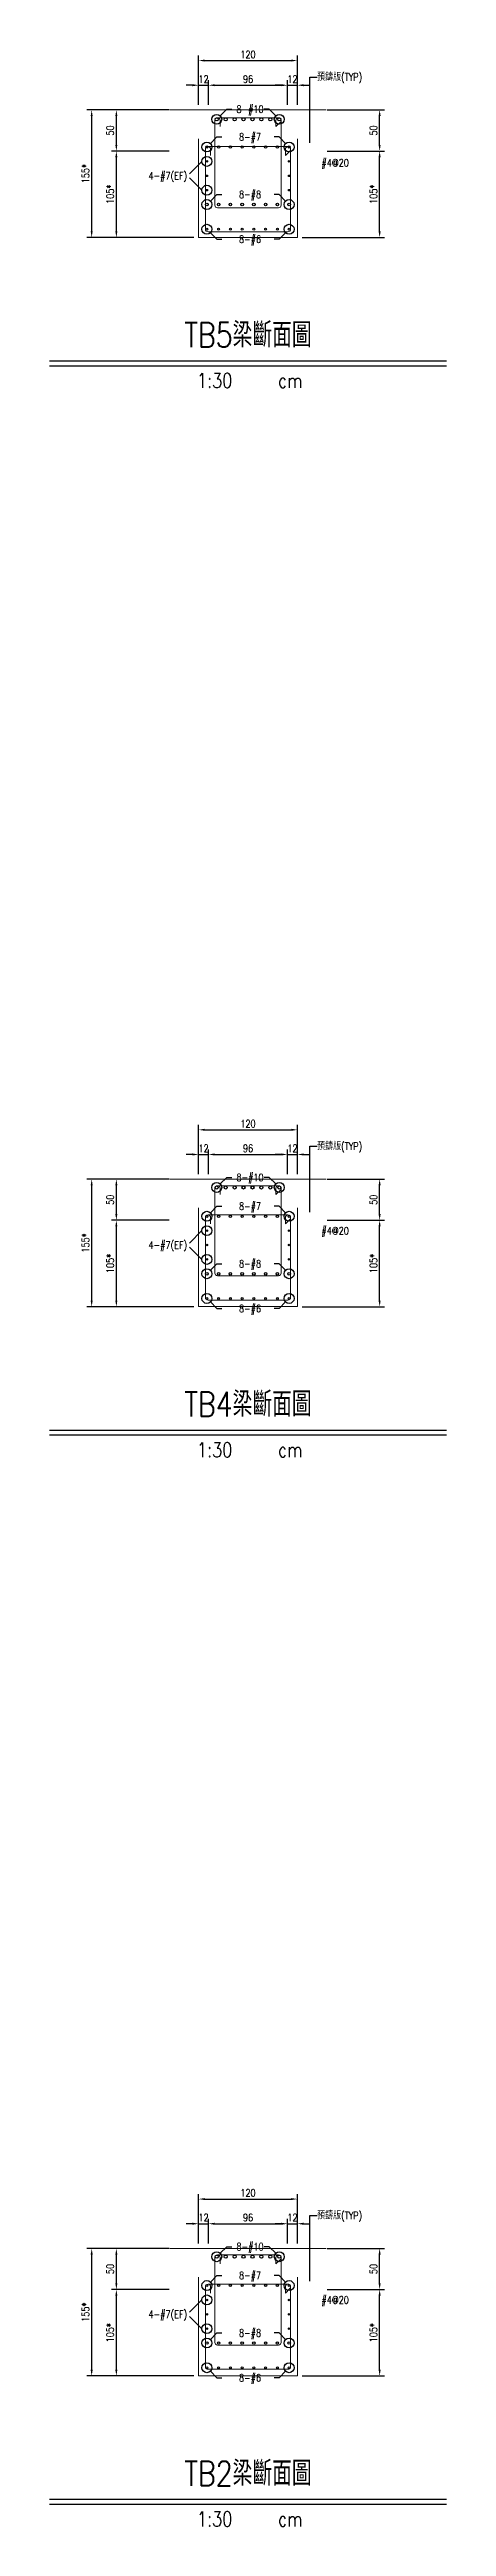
# Model space of a CAD drawing. Extents: x -4754 to 4976, y -19960 to 3841.
# Drawn here: x 4493 to 4976, y -15781 to -12769 of the extents above; entities that cross this region are included whole.
import ezdxf
from ezdxf.enums import TextEntityAlignment as Align

# ---------------------------------------------------------------- set-up
doc = ezdxf.new("R2010")
doc.units = 0
doc.header["$LTSCALE"] = 3
doc.layers.get('0').update_dxf_attribs({"linetype": 'CONTINUOUS'})
doc.layers.add('HB_0', color=7, linetype='CONTINUOUS', transparency=0.5)
for name, color, linetype in [('HB_DIM', 1, 'CONTINUOUS'), ('HB_TXT_CTEXT', 2, 'CONTINUOUS'), ('鋼筋', 3, 'CONTINUOUS')]:
    doc.layers.add(name, color=color, linetype=linetype)
doc.styles.get("Standard").update_dxf_attribs({"font": 'ROMANS.shx', "width": 0.8, "bigfont": 'chineset.shx'})
doc.dimstyles.new('30', dxfattribs={"dimscale": 3, "dimtxt": 3, "dimasz": 2.5, "dimexe": 2, "dimexo": 2, "dimgap": 1, "dimtad": 1, "dimdsep": 46, "dimtxsty": 'Standard', "dimcen": 0, "dimclrd": 256, "dimclre": 256, "dimclrt": 2, "dimadec": 0, "dimazin": 0, "dimtfac": 1, "dimtix": 1, "dimtmove": 2, "dimatfit": 3, "dimfxl": 1, "dimtolj": 1, "dimtzin": 0, "dimarcsym": 0})

msp = doc.modelspace()

# ---------------------------------------------------------------- texts
at = {"layer": 'HB_TXT_CTEXT', "linetype": 'Continuous', "width": 0.8}
for s, p in [('預鑄版(TYP)', (4818.573, -12802.788, 399.995)), ('#4@20', (4823.818, -12907.069, 52.074)), ('預鑄版(TYP)', (4818.573, -14102.788, 399.995)), ('#4@20', (4823.818, -14205.458, 372.07)), ('預鑄版(TYP)', (4818.573, -15402.788, 399.995)), ('#4@20', (4823.818, -15505.458, 372.07))]:
    msp.add_text(s, height=9, dxfattribs=at).set_placement(p, align=Align.MIDDLE_LEFT)
for s, p in [(' 8-#10', (4734.573, -12841.937, 123.559)), (' 8-#7', (4734.573, -12875.646, 379.671)), (' 8-#8', (4734.573, -12945.576, 384.859)), (' 8-#6', (4734.573, -13000.091, 381.226)), (' 8-#10', (4734.573, -14140.649, 379.556)), (' 8-#7', (4734.573, -14175.646, 379.671)), (' 8-#8', (4734.573, -14245.576, 384.859)), (' 8-#6', (4734.573, -14300.091, 381.226)), (' 8-#10', (4734.573, -15440.649, 379.556)), (' 8-#7', (4734.573, -15475.646, 379.671)), (' 8-#8', (4734.573, -15545.576, 384.859)), (' 8-#6', (4734.573, -15600.091, 381.226))]:
    msp.add_text(s, height=9, dxfattribs=at).set_placement(p, align=Align.MIDDLE_CENTER)
for p in [(4660.573, -12922.884, 377.53), (4660.573, -14222.884, 377.53), (4660.573, -15522.884, 377.53)]:
    msp.add_text(' 4-#7(EF)', height=9, dxfattribs=at).set_placement(p, align=Align.MIDDLE_RIGHT)

# ---------------------------------------------------------------- blocks, each defined once
blk = doc.blocks.new('title_beam')
at = {"color": 3, "linetype": 'Continuous'}
blk.add_line((-241.2, 0), (241.2, 0), dxfattribs=at)
at = {"color": 1, "linetype": 'Continuous'}
blk.add_line((-241.2, -6), (241.2, -6), dxfattribs=at)
at = {"color": 3, "linetype": 'Continuous', "width": 0.8}
blk.add_attdef('TITLE', text='', height=30, dxfattribs=at).set_placement((0, 33), align=Align.MIDDLE)
at = {"linetype": 'Continuous', "width": 0.8}
blk.add_attdef('SCALE', text='', height=18, dxfattribs=at).set_placement((-40.6, -24), align=Align.MIDDLE)
blk.add_attdef('CM', (36.5, -33), '', height=18, dxfattribs=at)
blk = doc.blocks.new('C')
at = {"color": 3, "linetype": 'Continuous'}
blk.add_circle((0, 0), 1.2, dxfattribs=at)
blk = doc.blocks.new('*D603')
at = {"layer": 'HB_DIM', "linetype": 'Continuous', "lineweight": -2}
for p, q in [((4638.6, -15442.8), (4538.6, -15442.8)), ((4544.6, -15590.3), (4544.6, -15450.3)), ((4668.6, -15597.8), (4538.6, -15597.8))]:
    blk.add_line(p, q, dxfattribs=at)
at = {"layer": 'HB_DIM'}
for points in [[(4545.8, -15450.3), (4543.3, -15450.3), (4544.6, -15442.8)], [(4543.3, -15590.3), (4545.8, -15590.3), (4544.6, -15597.8)]]:
    blk.add_solid(points, dxfattribs=at)
at = {"layer": 'HB_DIM', "color": 2, "linetype": 'Continuous', "insert": (4537.1, -15520.3), "char_height": 9, "attachment_point": 5, "rotation": 90}
blk.add_mtext('\\A1;155*', dxfattribs=at)
blk = doc.blocks.new('*D604')
at = {"layer": 'HB_DIM', "linetype": 'Continuous', "lineweight": -2}
for p, q in [((4638.6, -15492.8), (4568.6, -15492.8)), ((4574.6, -15590.3), (4574.6, -15500.3)), ((4668.6, -15597.8), (4568.6, -15597.8))]:
    blk.add_line(p, q, dxfattribs=at)
at = {"layer": 'HB_DIM'}
for points in [[(4575.8, -15500.3), (4573.3, -15500.3), (4574.6, -15492.8)], [(4573.3, -15590.3), (4575.8, -15590.3), (4574.6, -15597.8)]]:
    blk.add_solid(points, dxfattribs=at)
at = {"layer": 'HB_DIM', "color": 2, "linetype": 'Continuous', "insert": (4567.1, -15545.3), "char_height": 9, "attachment_point": 5, "rotation": 90}
blk.add_mtext('\\A1;105*', dxfattribs=at)
blk = doc.blocks.new('*D605')
at = {"layer": 'HB_DIM', "linetype": 'Continuous', "lineweight": -2}
for p, q in [((4638.6, -15442.8), (4568.6, -15442.8)), ((4574.6, -15485.3), (4574.6, -15450.3)), ((4638.6, -15492.8), (4568.6, -15492.8))]:
    blk.add_line(p, q, dxfattribs=at)
at = {"layer": 'HB_DIM'}
for points in [[(4575.8, -15450.3), (4573.3, -15450.3), (4574.6, -15442.8)], [(4573.3, -15485.3), (4575.8, -15485.3), (4574.6, -15492.8)]]:
    blk.add_solid(points, dxfattribs=at)
at = {"layer": 'HB_DIM', "color": 2, "linetype": 'Continuous', "insert": (4567.1, -15467.8), "char_height": 9, "attachment_point": 5, "rotation": 90}
blk.add_mtext('\\A1;50', dxfattribs=at)
blk = doc.blocks.new('*D606')
at = {"layer": 'HB_DIM', "linetype": 'Continuous', "lineweight": -2}
for p, q in [((4830.6, -15492.8), (4900.6, -15492.8)), ((4894.6, -15590.3), (4894.6, -15500.3)), ((4800.6, -15597.8), (4900.6, -15597.8))]:
    blk.add_line(p, q, dxfattribs=at)
at = {"layer": 'HB_DIM'}
for points in [[(4895.8, -15500.3), (4893.3, -15500.3), (4894.6, -15492.8)], [(4893.3, -15590.3), (4895.8, -15590.3), (4894.6, -15597.8)]]:
    blk.add_solid(points, dxfattribs=at)
at = {"layer": 'HB_DIM', "color": 2, "linetype": 'Continuous', "insert": (4887.1, -15545.3), "char_height": 9, "attachment_point": 5, "rotation": 90}
blk.add_mtext('\\A1;105*', dxfattribs=at)
blk = doc.blocks.new('*D607')
at = {"layer": 'HB_DIM', "linetype": 'Continuous', "lineweight": -2}
for p, q in [((4830.6, -15442.8), (4900.6, -15442.8)), ((4894.6, -15485.3), (4894.6, -15450.3)), ((4830.6, -15492.8), (4900.6, -15492.8))]:
    blk.add_line(p, q, dxfattribs=at)
at = {"layer": 'HB_DIM'}
for points in [[(4895.8, -15450.3), (4893.3, -15450.3), (4894.6, -15442.8)], [(4893.3, -15485.3), (4895.8, -15485.3), (4894.6, -15492.8)]]:
    blk.add_solid(points, dxfattribs=at)
at = {"layer": 'HB_DIM', "color": 2, "linetype": 'Continuous', "insert": (4887.1, -15467.8), "char_height": 9, "attachment_point": 5, "rotation": 90}
blk.add_mtext('\\A1;50', dxfattribs=at)
blk = doc.blocks.new('*D608')
at = {"layer": 'HB_DIM', "linetype": 'Continuous', "lineweight": -2}
for p, q in [((4674.6, -15436.8), (4674.6, -15376.8)), ((4682.1, -15382.8), (4787.1, -15382.8)), ((4794.6, -15436.8), (4794.6, -15376.8))]:
    blk.add_line(p, q, dxfattribs=at)
at = {"layer": 'HB_DIM'}
for points in [[(4682.1, -15381.5), (4682.1, -15384), (4674.6, -15382.8)], [(4787.1, -15384), (4787.1, -15381.5), (4794.6, -15382.8)]]:
    blk.add_solid(points, dxfattribs=at)
at = {"layer": 'HB_DIM', "color": 2, "linetype": 'Continuous', "insert": (4734.6, -15375.3), "char_height": 9, "attachment_point": 5, "rotation": 0}
blk.add_mtext('\\A1;120', dxfattribs=at)
blk = doc.blocks.new('*D609')
at = {"layer": 'HB_DIM', "linetype": 'Continuous', "lineweight": -2}
for p, q in [((4667.1, -15412.8), (4659.6, -15412.8)), ((4674.6, -15436.8), (4674.6, -15406.8)), ((4674.6, -15412.8), (4686.6, -15412.8)), ((4686.6, -15436.8), (4686.6, -15406.8)), ((4694.1, -15412.8), (4701.6, -15412.8))]:
    blk.add_line(p, q, dxfattribs=at)
at = {"layer": 'HB_DIM'}
for points in [[(4667.1, -15414), (4667.1, -15411.5), (4674.6, -15412.8)], [(4694.1, -15411.5), (4694.1, -15414), (4686.6, -15412.8)]]:
    blk.add_solid(points, dxfattribs=at)
at = {"layer": 'HB_DIM', "color": 2, "linetype": 'Continuous', "insert": (4680.6, -15405.3), "char_height": 9, "attachment_point": 5, "rotation": 0}
blk.add_mtext('\\A1;12', dxfattribs=at)
blk = doc.blocks.new('*D610')
at = {"layer": 'HB_DIM', "linetype": 'Continuous', "lineweight": -2}
for p, q in [((4686.6, -15436.8), (4686.6, -15406.8)), ((4694.1, -15412.8), (4775.1, -15412.8)), ((4782.6, -15436.8), (4782.6, -15406.8))]:
    blk.add_line(p, q, dxfattribs=at)
at = {"layer": 'HB_DIM'}
for points in [[(4694.1, -15411.5), (4694.1, -15414), (4686.6, -15412.8)], [(4775.1, -15414), (4775.1, -15411.5), (4782.6, -15412.8)]]:
    blk.add_solid(points, dxfattribs=at)
at = {"layer": 'HB_DIM', "color": 2, "linetype": 'Continuous', "insert": (4734.6, -15405.3), "char_height": 9, "attachment_point": 5, "rotation": 0}
blk.add_mtext('\\A1;96', dxfattribs=at)
blk = doc.blocks.new('*D611')
at = {"layer": 'HB_DIM', "linetype": 'Continuous', "lineweight": -2}
for p, q in [((4775.1, -15412.8), (4767.6, -15412.8)), ((4782.6, -15436.8), (4782.6, -15406.8)), ((4782.6, -15412.8), (4794.6, -15412.8)), ((4794.6, -15436.8), (4794.6, -15406.8)), ((4802.1, -15412.8), (4809.6, -15412.8))]:
    blk.add_line(p, q, dxfattribs=at)
at = {"layer": 'HB_DIM'}
for points in [[(4775.1, -15414), (4775.1, -15411.5), (4782.6, -15412.8)], [(4802.1, -15411.5), (4802.1, -15414), (4794.6, -15412.8)]]:
    blk.add_solid(points, dxfattribs=at)
at = {"layer": 'HB_DIM', "color": 2, "linetype": 'Continuous', "insert": (4788.6, -15405.3), "char_height": 9, "attachment_point": 5, "rotation": 0}
blk.add_mtext('\\A1;12', dxfattribs=at)
blk = doc.blocks.new('C_Red')
at = {"color": 1, "linetype": 'Continuous'}
blk.add_circle((0, 0), 1.2, dxfattribs=at)
blk = doc.blocks.new('*D594')
at = {"layer": 'HB_DIM', "linetype": 'Continuous', "lineweight": -2}
for p, q in [((4638.6, -14142.8), (4538.6, -14142.8)), ((4544.6, -14290.3), (4544.6, -14150.3)), ((4668.6, -14297.8), (4538.6, -14297.8))]:
    blk.add_line(p, q, dxfattribs=at)
at = {"layer": 'HB_DIM'}
for points in [[(4545.8, -14150.3), (4543.3, -14150.3), (4544.6, -14142.8)], [(4543.3, -14290.3), (4545.8, -14290.3), (4544.6, -14297.8)]]:
    blk.add_solid(points, dxfattribs=at)
at = {"layer": 'HB_DIM', "color": 2, "linetype": 'Continuous', "insert": (4537.1, -14220.3), "char_height": 9, "attachment_point": 5, "rotation": 90}
blk.add_mtext('\\A1;155*', dxfattribs=at)
blk = doc.blocks.new('*D595')
at = {"layer": 'HB_DIM', "linetype": 'Continuous', "lineweight": -2}
for p, q in [((4638.6, -14192.8), (4568.6, -14192.8)), ((4574.6, -14290.3), (4574.6, -14200.3)), ((4668.6, -14297.8), (4568.6, -14297.8))]:
    blk.add_line(p, q, dxfattribs=at)
at = {"layer": 'HB_DIM'}
for points in [[(4575.8, -14200.3), (4573.3, -14200.3), (4574.6, -14192.8)], [(4573.3, -14290.3), (4575.8, -14290.3), (4574.6, -14297.8)]]:
    blk.add_solid(points, dxfattribs=at)
at = {"layer": 'HB_DIM', "color": 2, "linetype": 'Continuous', "insert": (4567.1, -14245.3), "char_height": 9, "attachment_point": 5, "rotation": 90}
blk.add_mtext('\\A1;105*', dxfattribs=at)
blk = doc.blocks.new('*D596')
at = {"layer": 'HB_DIM', "linetype": 'Continuous', "lineweight": -2}
for p, q in [((4638.6, -14142.8), (4568.6, -14142.8)), ((4574.6, -14185.3), (4574.6, -14150.3)), ((4638.6, -14192.8), (4568.6, -14192.8))]:
    blk.add_line(p, q, dxfattribs=at)
at = {"layer": 'HB_DIM'}
for points in [[(4575.8, -14150.3), (4573.3, -14150.3), (4574.6, -14142.8)], [(4573.3, -14185.3), (4575.8, -14185.3), (4574.6, -14192.8)]]:
    blk.add_solid(points, dxfattribs=at)
at = {"layer": 'HB_DIM', "color": 2, "linetype": 'Continuous', "insert": (4567.1, -14167.8), "char_height": 9, "attachment_point": 5, "rotation": 90}
blk.add_mtext('\\A1;50', dxfattribs=at)
blk = doc.blocks.new('*D597')
at = {"layer": 'HB_DIM', "linetype": 'Continuous', "lineweight": -2}
for p, q in [((4830.6, -14192.8), (4900.6, -14192.8)), ((4894.6, -14290.3), (4894.6, -14200.3)), ((4800.6, -14297.8), (4900.6, -14297.8))]:
    blk.add_line(p, q, dxfattribs=at)
at = {"layer": 'HB_DIM'}
for points in [[(4895.8, -14200.3), (4893.3, -14200.3), (4894.6, -14192.8)], [(4893.3, -14290.3), (4895.8, -14290.3), (4894.6, -14297.8)]]:
    blk.add_solid(points, dxfattribs=at)
at = {"layer": 'HB_DIM', "color": 2, "linetype": 'Continuous', "insert": (4887.1, -14245.3), "char_height": 9, "attachment_point": 5, "rotation": 90}
blk.add_mtext('\\A1;105*', dxfattribs=at)
blk = doc.blocks.new('*D598')
at = {"layer": 'HB_DIM', "linetype": 'Continuous', "lineweight": -2}
for p, q in [((4830.6, -14142.8), (4900.6, -14142.8)), ((4894.6, -14185.3), (4894.6, -14150.3)), ((4830.6, -14192.8), (4900.6, -14192.8))]:
    blk.add_line(p, q, dxfattribs=at)
at = {"layer": 'HB_DIM'}
for points in [[(4895.8, -14150.3), (4893.3, -14150.3), (4894.6, -14142.8)], [(4893.3, -14185.3), (4895.8, -14185.3), (4894.6, -14192.8)]]:
    blk.add_solid(points, dxfattribs=at)
at = {"layer": 'HB_DIM', "color": 2, "linetype": 'Continuous', "insert": (4887.1, -14167.8), "char_height": 9, "attachment_point": 5, "rotation": 90}
blk.add_mtext('\\A1;50', dxfattribs=at)
blk = doc.blocks.new('*D599')
at = {"layer": 'HB_DIM', "linetype": 'Continuous', "lineweight": -2}
for p, q in [((4674.6, -14136.8), (4674.6, -14076.8)), ((4682.1, -14082.8), (4787.1, -14082.8)), ((4794.6, -14136.8), (4794.6, -14076.8))]:
    blk.add_line(p, q, dxfattribs=at)
at = {"layer": 'HB_DIM'}
for points in [[(4682.1, -14081.5), (4682.1, -14084), (4674.6, -14082.8)], [(4787.1, -14084), (4787.1, -14081.5), (4794.6, -14082.8)]]:
    blk.add_solid(points, dxfattribs=at)
at = {"layer": 'HB_DIM', "color": 2, "linetype": 'Continuous', "insert": (4734.6, -14075.3), "char_height": 9, "attachment_point": 5, "rotation": 0}
blk.add_mtext('\\A1;120', dxfattribs=at)
blk = doc.blocks.new('*D600')
at = {"layer": 'HB_DIM', "linetype": 'Continuous', "lineweight": -2}
for p, q in [((4667.1, -14112.8), (4659.6, -14112.8)), ((4674.6, -14136.8), (4674.6, -14106.8)), ((4674.6, -14112.8), (4686.6, -14112.8)), ((4686.6, -14136.8), (4686.6, -14106.8)), ((4694.1, -14112.8), (4701.6, -14112.8))]:
    blk.add_line(p, q, dxfattribs=at)
at = {"layer": 'HB_DIM'}
for points in [[(4667.1, -14114), (4667.1, -14111.5), (4674.6, -14112.8)], [(4694.1, -14111.5), (4694.1, -14114), (4686.6, -14112.8)]]:
    blk.add_solid(points, dxfattribs=at)
at = {"layer": 'HB_DIM', "color": 2, "linetype": 'Continuous', "insert": (4680.6, -14105.3), "char_height": 9, "attachment_point": 5, "rotation": 0}
blk.add_mtext('\\A1;12', dxfattribs=at)
blk = doc.blocks.new('*D601')
at = {"layer": 'HB_DIM', "linetype": 'Continuous', "lineweight": -2}
for p, q in [((4686.6, -14136.8), (4686.6, -14106.8)), ((4694.1, -14112.8), (4775.1, -14112.8)), ((4782.6, -14136.8), (4782.6, -14106.8))]:
    blk.add_line(p, q, dxfattribs=at)
at = {"layer": 'HB_DIM'}
for points in [[(4694.1, -14111.5), (4694.1, -14114), (4686.6, -14112.8)], [(4775.1, -14114), (4775.1, -14111.5), (4782.6, -14112.8)]]:
    blk.add_solid(points, dxfattribs=at)
at = {"layer": 'HB_DIM', "color": 2, "linetype": 'Continuous', "insert": (4734.6, -14105.3), "char_height": 9, "attachment_point": 5, "rotation": 0}
blk.add_mtext('\\A1;96', dxfattribs=at)
blk = doc.blocks.new('*D602')
at = {"layer": 'HB_DIM', "linetype": 'Continuous', "lineweight": -2}
for p, q in [((4775.1, -14112.8), (4767.6, -14112.8)), ((4782.6, -14136.8), (4782.6, -14106.8)), ((4782.6, -14112.8), (4794.6, -14112.8)), ((4794.6, -14136.8), (4794.6, -14106.8)), ((4802.1, -14112.8), (4809.6, -14112.8))]:
    blk.add_line(p, q, dxfattribs=at)
at = {"layer": 'HB_DIM'}
for points in [[(4775.1, -14114), (4775.1, -14111.5), (4782.6, -14112.8)], [(4802.1, -14111.5), (4802.1, -14114), (4794.6, -14112.8)]]:
    blk.add_solid(points, dxfattribs=at)
at = {"layer": 'HB_DIM', "color": 2, "linetype": 'Continuous', "insert": (4788.6, -14105.3), "char_height": 9, "attachment_point": 5, "rotation": 0}
blk.add_mtext('\\A1;12', dxfattribs=at)
blk = doc.blocks.new('*D585')
at = {"layer": 'HB_DIM', "linetype": 'Continuous', "lineweight": -2}
for p, q in [((4638.6, -12842.8), (4538.6, -12842.8)), ((4544.6, -12990.3), (4544.6, -12850.3)), ((4668.6, -12997.8), (4538.6, -12997.8))]:
    blk.add_line(p, q, dxfattribs=at)
at = {"layer": 'HB_DIM'}
for points in [[(4545.8, -12850.3), (4543.3, -12850.3), (4544.6, -12842.8)], [(4543.3, -12990.3), (4545.8, -12990.3), (4544.6, -12997.8)]]:
    blk.add_solid(points, dxfattribs=at)
at = {"layer": 'HB_DIM', "color": 2, "linetype": 'Continuous', "insert": (4537.1, -12920.3), "char_height": 9, "attachment_point": 5, "rotation": 90}
blk.add_mtext('\\A1;155*', dxfattribs=at)
blk = doc.blocks.new('*D586')
at = {"layer": 'HB_DIM', "linetype": 'Continuous', "lineweight": -2}
for p, q in [((4638.6, -12892.8), (4568.6, -12892.8)), ((4574.6, -12990.3), (4574.6, -12900.3)), ((4668.6, -12997.8), (4568.6, -12997.8))]:
    blk.add_line(p, q, dxfattribs=at)
at = {"layer": 'HB_DIM'}
for points in [[(4575.8, -12900.3), (4573.3, -12900.3), (4574.6, -12892.8)], [(4573.3, -12990.3), (4575.8, -12990.3), (4574.6, -12997.8)]]:
    blk.add_solid(points, dxfattribs=at)
at = {"layer": 'HB_DIM', "color": 2, "linetype": 'Continuous', "insert": (4567.1, -12945.3), "char_height": 9, "attachment_point": 5, "rotation": 90}
blk.add_mtext('\\A1;105*', dxfattribs=at)
blk = doc.blocks.new('*D587')
at = {"layer": 'HB_DIM', "linetype": 'Continuous', "lineweight": -2}
for p, q in [((4638.6, -12842.8), (4568.6, -12842.8)), ((4574.6, -12885.3), (4574.6, -12850.3)), ((4638.6, -12892.8), (4568.6, -12892.8))]:
    blk.add_line(p, q, dxfattribs=at)
at = {"layer": 'HB_DIM'}
for points in [[(4575.8, -12850.3), (4573.3, -12850.3), (4574.6, -12842.8)], [(4573.3, -12885.3), (4575.8, -12885.3), (4574.6, -12892.8)]]:
    blk.add_solid(points, dxfattribs=at)
at = {"layer": 'HB_DIM', "color": 2, "linetype": 'Continuous', "insert": (4567.1, -12867.8), "char_height": 9, "attachment_point": 5, "rotation": 90}
blk.add_mtext('\\A1;50', dxfattribs=at)
blk = doc.blocks.new('*D588')
at = {"layer": 'HB_DIM', "linetype": 'Continuous', "lineweight": -2}
for p, q in [((4830.6, -12892.8), (4900.6, -12892.8)), ((4894.6, -12990.3), (4894.6, -12900.3)), ((4800.6, -12997.8), (4900.6, -12997.8))]:
    blk.add_line(p, q, dxfattribs=at)
at = {"layer": 'HB_DIM'}
for points in [[(4895.8, -12900.3), (4893.3, -12900.3), (4894.6, -12892.8)], [(4893.3, -12990.3), (4895.8, -12990.3), (4894.6, -12997.8)]]:
    blk.add_solid(points, dxfattribs=at)
at = {"layer": 'HB_DIM', "color": 2, "linetype": 'Continuous', "insert": (4887.1, -12945.3), "char_height": 9, "attachment_point": 5, "rotation": 90}
blk.add_mtext('\\A1;105*', dxfattribs=at)
blk = doc.blocks.new('*D589')
at = {"layer": 'HB_DIM', "linetype": 'Continuous', "lineweight": -2}
for p, q in [((4830.6, -12842.8), (4900.6, -12842.8)), ((4894.6, -12885.3), (4894.6, -12850.3)), ((4830.6, -12892.8), (4900.6, -12892.8))]:
    blk.add_line(p, q, dxfattribs=at)
at = {"layer": 'HB_DIM'}
for points in [[(4895.8, -12850.3), (4893.3, -12850.3), (4894.6, -12842.8)], [(4893.3, -12885.3), (4895.8, -12885.3), (4894.6, -12892.8)]]:
    blk.add_solid(points, dxfattribs=at)
at = {"layer": 'HB_DIM', "color": 2, "linetype": 'Continuous', "insert": (4887.1, -12867.8), "char_height": 9, "attachment_point": 5, "rotation": 90}
blk.add_mtext('\\A1;50', dxfattribs=at)
blk = doc.blocks.new('*D590')
at = {"layer": 'HB_DIM', "linetype": 'Continuous', "lineweight": -2}
for p, q in [((4674.6, -12836.8), (4674.6, -12776.8)), ((4682.1, -12782.8), (4787.1, -12782.8)), ((4794.6, -12836.8), (4794.6, -12776.8))]:
    blk.add_line(p, q, dxfattribs=at)
at = {"layer": 'HB_DIM'}
for points in [[(4682.1, -12781.5), (4682.1, -12784), (4674.6, -12782.8)], [(4787.1, -12784), (4787.1, -12781.5), (4794.6, -12782.8)]]:
    blk.add_solid(points, dxfattribs=at)
at = {"layer": 'HB_DIM', "color": 2, "linetype": 'Continuous', "insert": (4734.6, -12775.3), "char_height": 9, "attachment_point": 5, "rotation": 0}
blk.add_mtext('\\A1;120', dxfattribs=at)
blk = doc.blocks.new('*D591')
at = {"layer": 'HB_DIM', "linetype": 'Continuous', "lineweight": -2}
for p, q in [((4667.1, -12812.8), (4659.6, -12812.8)), ((4674.6, -12836.8), (4674.6, -12806.8)), ((4674.6, -12812.8), (4686.6, -12812.8)), ((4686.6, -12836.8), (4686.6, -12806.8)), ((4694.1, -12812.8), (4701.6, -12812.8))]:
    blk.add_line(p, q, dxfattribs=at)
at = {"layer": 'HB_DIM'}
for points in [[(4667.1, -12814), (4667.1, -12811.5), (4674.6, -12812.8)], [(4694.1, -12811.5), (4694.1, -12814), (4686.6, -12812.8)]]:
    blk.add_solid(points, dxfattribs=at)
at = {"layer": 'HB_DIM', "color": 2, "linetype": 'Continuous', "insert": (4680.6, -12805.3), "char_height": 9, "attachment_point": 5, "rotation": 0}
blk.add_mtext('\\A1;12', dxfattribs=at)
blk = doc.blocks.new('*D592')
at = {"layer": 'HB_DIM', "linetype": 'Continuous', "lineweight": -2}
for p, q in [((4686.6, -12836.8), (4686.6, -12806.8)), ((4694.1, -12812.8), (4775.1, -12812.8)), ((4782.6, -12836.8), (4782.6, -12806.8))]:
    blk.add_line(p, q, dxfattribs=at)
at = {"layer": 'HB_DIM'}
for points in [[(4694.1, -12811.5), (4694.1, -12814), (4686.6, -12812.8)], [(4775.1, -12814), (4775.1, -12811.5), (4782.6, -12812.8)]]:
    blk.add_solid(points, dxfattribs=at)
at = {"layer": 'HB_DIM', "color": 2, "linetype": 'Continuous', "insert": (4734.6, -12805.3), "char_height": 9, "attachment_point": 5, "rotation": 0}
blk.add_mtext('\\A1;96', dxfattribs=at)
blk = doc.blocks.new('*D593')
at = {"layer": 'HB_DIM', "linetype": 'Continuous', "lineweight": -2}
for p, q in [((4775.1, -12812.8), (4767.6, -12812.8)), ((4782.6, -12836.8), (4782.6, -12806.8)), ((4782.6, -12812.8), (4794.6, -12812.8)), ((4794.6, -12836.8), (4794.6, -12806.8)), ((4802.1, -12812.8), (4809.6, -12812.8))]:
    blk.add_line(p, q, dxfattribs=at)
at = {"layer": 'HB_DIM'}
for points in [[(4775.1, -12814), (4775.1, -12811.5), (4782.6, -12812.8)], [(4802.1, -12811.5), (4802.1, -12814), (4794.6, -12812.8)]]:
    blk.add_solid(points, dxfattribs=at)
at = {"layer": 'HB_DIM', "color": 2, "linetype": 'Continuous', "insert": (4788.6, -12805.3), "char_height": 9, "attachment_point": 5, "rotation": 0}
blk.add_mtext('\\A1;12', dxfattribs=at)

# ---------------------------------------------------------------- dimensions: what is measured, and where the dimension line sits
at = {"layer": 'HB_DIM', "linetype": 'Continuous'}
for base, p1, p2, angle, override, picture, middle in [((4794.573, -12782.788), (4674.573, -12842.788, 399.995), (4794.573, -12842.788, 399.995), 0, {"dimdec": 0, "dimpost": '<>'}, '*D590', (4734.573, -12775.288)), ((4686.573, -12812.788), (4674.573, -12842.788, 399.995), (4686.573, -12842.788, 399.995), 0, {"dimdec": 0, "dimpost": '<>'}, '*D591', (4680.573, -12805.288)), ((4782.573, -12812.788), (4686.573, -12842.788, 399.995), (4782.573, -12842.788, 399.995), 0, {"dimdec": 0, "dimpost": '<>'}, '*D592', (4734.573, -12805.288)), ((4794.573, -12812.788), (4782.573, -12842.788, 399.995), (4794.573, -12842.788, 399.995), 0, {"dimdec": 0, "dimpost": '<>'}, '*D593', (4788.573, -12805.288)), ((4574.573, -12842.788), (4644.573, -12892.788, 399.995), (4644.573, -12842.788, 399.995), 90, {"dimtad": 4, "dimdec": 0, "dimpost": '<>'}, '*D587', (4567.073, -12867.788)), ((4894.573, -12842.788), (4824.573, -12892.788, 399.995), (4824.573, -12842.788, 399.995), 90, {"dimtad": 4, "dimdec": 0, "dimpost": '<>'}, '*D589', (4887.073, -12867.788)), ((4794.573, -14082.788), (4674.573, -14142.788, 399.995), (4794.573, -14142.788, 399.995), 0, {"dimdec": 0, "dimpost": '<>'}, '*D599', (4734.573, -14075.288)), ((4686.573, -14112.788), (4674.573, -14142.788, 399.995), (4686.573, -14142.788, 399.995), 0, {"dimdec": 0, "dimpost": '<>'}, '*D600', (4680.573, -14105.288)), ((4782.573, -14112.788), (4686.573, -14142.788, 399.995), (4782.573, -14142.788, 399.995), 0, {"dimdec": 0, "dimpost": '<>'}, '*D601', (4734.573, -14105.288)), ((4794.573, -14112.788), (4782.573, -14142.788, 399.995), (4794.573, -14142.788, 399.995), 0, {"dimdec": 0, "dimpost": '<>'}, '*D602', (4788.573, -14105.288)), ((4574.573, -14142.788), (4644.573, -14192.788, 399.995), (4644.573, -14142.788, 399.995), 90, {"dimtad": 4, "dimdec": 0, "dimpost": '<>'}, '*D596', (4567.073, -14167.788)), ((4894.573, -14142.788), (4824.573, -14192.788, 399.995), (4824.573, -14142.788, 399.995), 90, {"dimtad": 4, "dimdec": 0, "dimpost": '<>'}, '*D598', (4887.073, -14167.788)), ((4794.573, -15382.788), (4674.573, -15442.788, 399.995), (4794.573, -15442.788, 399.995), 0, {"dimdec": 0, "dimpost": '<>'}, '*D608', (4734.573, -15375.288)), ((4686.573, -15412.788), (4674.573, -15442.788, 399.995), (4686.573, -15442.788, 399.995), 0, {"dimdec": 0, "dimpost": '<>'}, '*D609', (4680.573, -15405.288)), ((4782.573, -15412.788), (4686.573, -15442.788, 399.995), (4782.573, -15442.788, 399.995), 0, {"dimdec": 0, "dimpost": '<>'}, '*D610', (4734.573, -15405.288)), ((4794.573, -15412.788), (4782.573, -15442.788, 399.995), (4794.573, -15442.788, 399.995), 0, {"dimdec": 0, "dimpost": '<>'}, '*D611', (4788.573, -15405.288)), ((4574.573, -15442.788), (4644.573, -15492.788, 399.995), (4644.573, -15442.788, 399.995), 90, {"dimtad": 4, "dimdec": 0, "dimpost": '<>'}, '*D605', (4567.073, -15467.788)), ((4894.573, -15442.788), (4824.573, -15492.788, 399.995), (4824.573, -15442.788, 399.995), 90, {"dimtad": 4, "dimdec": 0, "dimpost": '<>'}, '*D607', (4887.073, -15467.788))]:
    dim = msp.add_linear_dim(base=base, p1=p1, p2=p2, angle=angle, dimstyle='30', override=override, dxfattribs=at)
    dim.commit()
    dim.dimension.update_dxf_attribs({"geometry": picture, "text_midpoint": middle})
for base, p1, p2, picture, middle in [((4544.573, -12842.788), (4674.573, -12997.788, 399.995), (4644.573, -12842.788, 399.995), '*D585', (4537.073, -12920.288)), ((4574.573, -12892.788), (4674.573, -12997.788, 399.995), (4644.573, -12892.788, 399.995), '*D586', (4567.073, -12945.288)), ((4894.573, -12892.788), (4794.573, -12997.788, 399.995), (4824.573, -12892.788, 399.995), '*D588', (4887.073, -12945.288)), ((4544.573, -14142.788), (4674.573, -14297.788, 399.995), (4644.573, -14142.788, 399.995), '*D594', (4537.073, -14220.288)), ((4574.573, -14192.788), (4674.573, -14297.788, 399.995), (4644.573, -14192.788, 399.995), '*D595', (4567.073, -14245.288)), ((4894.573, -14192.788), (4794.573, -14297.788, 399.995), (4824.573, -14192.788, 399.995), '*D597', (4887.073, -14245.288)), ((4544.573, -15442.788), (4674.573, -15597.788, 399.995), (4644.573, -15442.788, 399.995), '*D603', (4537.073, -15520.288)), ((4574.573, -15492.788), (4674.573, -15597.788, 399.995), (4644.573, -15492.788, 399.995), '*D604', (4567.073, -15545.288)), ((4894.573, -15492.788), (4794.573, -15597.788, 399.995), (4824.573, -15492.788, 399.995), '*D606', (4887.073, -15545.288))]:
    dim = msp.add_linear_dim(base=base, p1=p1, p2=p2, angle=90, text='<>*', dimstyle='30', override={"dimtad": 4, "dimdec": 0, "dimpost": '<>'}, dxfattribs=at)
    dim.commit()
    dim.dimension.update_dxf_attribs({"geometry": picture, "text_midpoint": middle})

# ---------------------------------------------------------------- linework, layer by layer
at = {"layer": 'HB_0', "lineweight": 5}
for p, q in [((4639.573, -12842.788, 399.995), (4829.573, -12842.788, 399.995)), ((4639.573, -14142.788, 399.995), (4829.573, -14142.788, 399.995)), ((4639.573, -15442.788, 399.995), (4829.573, -15442.788, 399.995))]:
    msp.add_line(p, q, dxfattribs=at)
for points in [[(4674.573, -12877.788, 399.995), (4674.573, -12997.788, 399.995), (4794.573, -12997.788, 399.995), (4794.573, -12877.788, 399.995)], [(4674.573, -14177.788, 399.995), (4674.573, -14297.788, 399.995), (4794.573, -14297.788, 399.995), (4794.573, -14177.788, 399.995)], [(4674.573, -15477.788, 399.995), (4674.573, -15597.788, 399.995), (4794.573, -15597.788, 399.995), (4794.573, -15477.788, 399.995)]]:
    msp.add_polyline3d(points, dxfattribs=at)
at = {"layer": 'HB_DIM', "color": 1, "linetype": 'Continuous'}
for points in [[(4809.573, -12882.788), (4809.573, -12802.788), (4818.573, -12802.788)], [(4700.816, -12849.937), (4708.816, -12841.937), (4714.816, -12841.937)], [(4768.331, -12849.937), (4760.331, -12841.937), (4754.331, -12841.937)], [(4688.816, -12883.646), (4696.816, -12875.646), (4702.816, -12875.646)], [(4780.331, -12883.646), (4772.331, -12875.646), (4766.331, -12875.646)], [(4678.573, -12905.392), (4663.573, -12920.392)], [(4678.573, -12940.376), (4663.573, -12925.376)], [(4688.816, -12953.576), (4696.816, -12945.576), (4702.816, -12945.576)], [(4780.331, -12953.576), (4772.331, -12945.576), (4766.331, -12945.576)], [(4688.816, -12992.091), (4696.816, -13000.091), (4702.816, -13000.091)], [(4780.331, -12992.091), (4772.331, -13000.091), (4766.331, -13000.091)], [(4809.573, -14182.788), (4809.573, -14102.788), (4818.573, -14102.788)], [(4700.816, -14148.649), (4708.816, -14140.649), (4714.816, -14140.649)], [(4768.331, -14148.649), (4760.331, -14140.649), (4754.331, -14140.649)], [(4688.816, -14183.646), (4696.816, -14175.646), (4702.816, -14175.646)], [(4780.331, -14183.646), (4772.331, -14175.646), (4766.331, -14175.646)], [(4678.573, -14205.392), (4663.573, -14220.392)], [(4678.573, -14240.376), (4663.573, -14225.376)], [(4688.816, -14253.576), (4696.816, -14245.576), (4702.816, -14245.576)], [(4780.331, -14253.576), (4772.331, -14245.576), (4766.331, -14245.576)], [(4688.816, -14292.091), (4696.816, -14300.091), (4702.816, -14300.091)], [(4780.331, -14292.091), (4772.331, -14300.091), (4766.331, -14300.091)], [(4809.573, -15482.788), (4809.573, -15402.788), (4818.573, -15402.788)], [(4700.816, -15448.649), (4708.816, -15440.649), (4714.816, -15440.649)], [(4768.331, -15448.649), (4760.331, -15440.649), (4754.331, -15440.649)], [(4688.816, -15483.646), (4696.816, -15475.646), (4702.816, -15475.646)], [(4780.331, -15483.646), (4772.331, -15475.646), (4766.331, -15475.646)], [(4678.573, -15505.392), (4663.573, -15520.392)], [(4678.573, -15540.376), (4663.573, -15525.376)], [(4688.816, -15553.576), (4696.816, -15545.576), (4702.816, -15545.576)], [(4780.331, -15553.576), (4772.331, -15545.576), (4766.331, -15545.576)], [(4688.816, -15592.091), (4696.816, -15600.091), (4702.816, -15600.091)], [(4780.331, -15592.091), (4772.331, -15600.091), (4766.331, -15600.091)]]:
    msp.add_lwpolyline(points, dxfattribs=at)
for points in [[(4774.818, -12907.069, 0, 1.25, 0), (4781.818, -12907.069, 0, 0, 0), (4814.818, -12907.069, 0, 0, 0), (4823.818, -12907.069, 0, 0, 0)], [(4786.318, -12907.069, 0, 1.25, 0), (4793.318, -12907.069, 0, 0, 0), (4814.818, -12907.069, 0, 0, 0), (4823.818, -12907.069, 0, 0, 0)], [(4774.818, -14205.458, 0, 1.25, 0), (4781.818, -14205.458, 0, 0, 0), (4814.818, -14205.458, 0, 0, 0), (4823.818, -14205.458, 0, 0, 0)], [(4786.318, -14205.458, 0, 1.25, 0), (4793.318, -14205.458, 0, 0, 0), (4814.818, -14205.458, 0, 0, 0), (4823.818, -14205.458, 0, 0, 0)], [(4774.818, -15505.458, 0, 1.25, 0), (4781.818, -15505.458, 0, 0, 0), (4814.818, -15505.458, 0, 0, 0), (4823.818, -15505.458, 0, 0, 0)], [(4786.318, -15505.458, 0, 1.25, 0), (4793.318, -15505.458, 0, 0, 0), (4814.818, -15505.458, 0, 0, 0), (4823.818, -15505.458, 0, 0, 0)]]:
    msp.add_lwpolyline(points, format="xyseb", dxfattribs=at)
at = {"layer": '鋼筋', "lineweight": 5}
for p, q in [((4694.328, -12855.493, 53.084), (4694.328, -12863.113, 53.123)), ((4694.328, -12958.638, 52.333), (4694.328, -12855.499, 51.814)), ((4771.643, -12852.318, 53.068), (4697.503, -12852.318, 53.068)), ((4700.678, -12855.499, 51.814), (4700.678, -12863.119, 51.853)), ((4768.468, -12863.119, 51.853), (4768.468, -12855.499, 51.814)), ((4768.5, -12863.126, 53.123), (4773.888, -12857.738, 53.096)), ((4774.818, -12855.499, 51.814), (4774.818, -12958.638, 52.333)), ((4783.143, -12887.459, 130.706), (4686.003, -12887.459, 130.706)), ((4682.828, -12890.634, 130.722), (4682.828, -12898.254, 130.761)), ((4682.828, -12987.778, 129.941), (4682.828, -12890.64, 129.452)), ((4689.178, -12890.64, 129.452), (4689.178, -12898.26, 129.491)), ((4779.968, -12898.26, 129.491), (4779.968, -12890.64, 129.452)), ((4780, -12898.267, 130.761), (4785.388, -12892.879, 130.733)), ((4786.318, -12890.64, 129.452), (4786.318, -12987.778, 129.941)), ((4771.643, -12961.813, 52.349), (4697.503, -12961.813, 52.349)), ((4783.143, -12990.953, 129.957), (4686.003, -12990.953, 129.957)), ((4771.643, -14150.707, 373.064), (4697.503, -14150.707, 373.064)), ((4694.328, -14153.882, 373.08), (4694.328, -14161.502, 373.119)), ((4694.328, -14257.028, 372.329), (4694.328, -14153.888, 371.81)), ((4700.678, -14153.888, 371.81), (4700.678, -14161.508, 371.849)), ((4768.468, -14161.508, 371.849), (4768.468, -14153.888, 371.81)), ((4768.5, -14161.515, 373.119), (4773.888, -14156.127, 373.092)), ((4774.818, -14153.888, 371.81), (4774.818, -14257.028, 372.329)), ((4682.828, -14189.426, 370.719), (4682.828, -14197.046, 370.757)), ((4682.828, -14286.57, 369.938), (4682.828, -14189.432, 369.449)), ((4783.143, -14186.251, 370.703), (4686.003, -14186.251, 370.703)), ((4689.178, -14189.432, 369.449), (4689.178, -14197.052, 369.487)), ((4779.968, -14197.052, 369.487), (4779.968, -14189.432, 369.449)), ((4780, -14197.059, 370.758), (4785.388, -14191.671, 370.73)), ((4786.318, -14189.432, 369.449), (4786.318, -14286.57, 369.938)), ((4771.643, -14260.203, 372.345), (4697.503, -14260.203, 372.345)), ((4783.143, -14289.745, 369.954), (4686.003, -14289.745, 369.954)), ((4694.328, -15453.882, 373.08), (4694.328, -15461.502, 373.119)), ((4694.328, -15557.028, 372.329), (4694.328, -15453.888, 371.81)), ((4771.643, -15450.707, 373.064), (4697.503, -15450.707, 373.064)), ((4700.678, -15453.888, 371.81), (4700.678, -15461.508, 371.849)), ((4768.468, -15461.508, 371.849), (4768.468, -15453.888, 371.81)), ((4768.5, -15461.515, 373.119), (4773.888, -15456.127, 373.092)), ((4774.818, -15453.888, 371.81), (4774.818, -15557.028, 372.329)), ((4682.828, -15489.426, 370.719), (4682.828, -15497.046, 370.757)), ((4682.828, -15586.57, 369.938), (4682.828, -15489.432, 369.449)), ((4783.143, -15486.251, 370.703), (4686.003, -15486.251, 370.703)), ((4689.178, -15489.432, 369.449), (4689.178, -15497.052, 369.487)), ((4779.968, -15497.052, 369.487), (4779.968, -15489.432, 369.449)), ((4780, -15497.059, 370.758), (4785.388, -15491.671, 370.73)), ((4786.318, -15489.432, 369.449), (4786.318, -15586.57, 369.938)), ((4771.643, -15560.203, 372.345), (4697.503, -15560.203, 372.345)), ((4783.143, -15589.745, 369.954), (4686.003, -15589.745, 369.954))]:
    msp.add_line(p, q, dxfattribs=at)
at = {"layer": '鋼筋', "lineweight": 5, "extrusion": (1.23285e-18, 0.005033, 0.999987)}
for centre in [(4697.503, -12855.597, -11.624), (4686.003, -12891.129, 65.836), (4697.503, -14155.58, 301.832), (4686.003, -14191.112, 299.292), (4697.503, -15455.564, 295.289), (4686.003, -15491.096, 292.749)]:
    msp.add_arc(centre, 3.175, 90, 180, dxfattribs=at)
at = {"layer": '鋼筋', "lineweight": 5, "extrusion": (-1.23285e-18, -0.005033, -0.999987)}
for centre, start, end in [((-4697.503, -12855.597, 12.894), 0, 180), ((-4771.643, -12855.597, 12.894), 0, 180), ((-4686.003, -12891.129, -64.566), 0, 180), ((-4783.143, -12891.129, -64.566), 0, 180), ((-4697.503, -12958.738, 12.894), 270, 0), ((-4771.643, -12958.738, 12.894), 180, 270), ((-4686.003, -12988.267, -64.566), 270, 0), ((-4783.143, -12988.267, -64.566), 180, 270), ((-4697.503, -14155.58, -300.562), 0, 180), ((-4771.643, -14155.58, -300.562), 0, 180), ((-4686.003, -14191.112, -298.022), 0, 180), ((-4783.143, -14191.112, -298.022), 0, 180), ((-4697.503, -14258.721, -300.562), 270, 0), ((-4771.643, -14258.721, -300.562), 180, 270), ((-4686.003, -14288.251, -298.022), 270, 0), ((-4783.143, -14288.251, -298.022), 180, 270), ((-4697.503, -15455.564, -294.019), 0, 180), ((-4771.643, -15455.564, -294.019), 0, 180), ((-4686.003, -15491.096, -291.479), 0, 180), ((-4783.143, -15491.096, -291.479), 0, 180), ((-4697.503, -15558.705, -294.019), 270, 0), ((-4771.643, -15558.705, -294.019), 180, 270), ((-4686.003, -15588.234, -291.479), 270, 0), ((-4783.143, -15588.234, -291.479), 180, 270)]:
    msp.add_arc(centre, 3.175, start, end, dxfattribs=at)
at = {"layer": '鋼筋', "lineweight": 5, "extrusion": (1.30104e-18, 0.005033, 0.999987)}
for centre in [(4771.643, -12855.597, -11.624), (4783.143, -12891.129, 65.836), (4771.643, -14155.58, 301.832), (4783.143, -14191.112, 299.292), (4771.643, -15455.564, 295.289), (4783.143, -15491.096, 292.749)]:
    msp.add_arc(centre, 3.175, 315, 90, dxfattribs=at)

# ---------------------------------------------------------------- block references
at = {"layer": 'HB_DIM', "linetype": 'Continuous', "xscale": 5, "yscale": 5, "zscale": 5}
for p in [(4696.573, -12854.18, 123.559), (4772.573, -12854.18, 123.559), (4684.573, -12887.889, 379.671), (4784.573, -12887.889, 379.671), (4684.573, -12905.392, 377.53), (4684.573, -12940.376, 377.706), (4684.573, -12957.819, 384.859), (4784.573, -12957.819, 384.859), (4684.573, -12987.848, 381.226), (4784.573, -12987.848, 381.226), (4696.573, -14152.891, 379.556), (4772.573, -14152.891, 379.556), (4684.573, -14187.889, 379.671), (4784.573, -14187.889, 379.671), (4684.573, -14205.392, 377.53), (4684.573, -14240.376, 377.706), (4684.573, -14257.819, 384.859), (4784.573, -14257.819, 384.859), (4684.573, -14287.848, 381.226), (4784.573, -14287.848, 381.226), (4696.573, -15452.891, 379.556), (4772.573, -15452.891, 379.556), (4684.573, -15487.889, 379.671), (4684.573, -15505.392, 377.53), (4784.573, -15487.889, 379.671), (4684.573, -15540.376, 377.706), (4684.573, -15557.819, 384.859), (4784.573, -15557.819, 384.859), (4684.573, -15587.848, 381.226), (4784.573, -15587.848, 381.226)]:
    msp.add_blockref('C_Red', p, dxfattribs=at)
at = {"layer": 'HB_TXT_CTEXT', "linetype": 'Continuous'}
for p, values in [((4734.573, -13147.788, 399.995), {'TITLE': 'TB5梁斷面圖', 'SCALE': '1:30', 'CM': 'cm'}), ((4734.573, -14447.788, 399.995), {'TITLE': 'TB4梁斷面圖', 'SCALE': '1:30', 'CM': 'cm'}), ((4734.573, -15747.788, 399.995), {'TITLE': 'TB2梁斷面圖', 'SCALE': '1:30', 'CM': 'cm'})]:
    msp.add_blockref('title_beam', p, dxfattribs=at).add_auto_attribs(values)
at = {"layer": '鋼筋', "linetype": 'Continuous'}
for p, xscale, yscale, zscale in [((4696.573, -12854.18, 123.559), 1.61, 1.61, 1.61), ((4707.431, -12854.18, 123.559), 1.61, 1.61, 1.61), ((4718.288, -12854.18, 123.559), 1.61, 1.61, 1.61), ((4729.145, -12854.18, 123.559), 1.61, 1.61, 1.61), ((4740.002, -12854.18, 123.559), 1.61, 1.61, 1.61), ((4750.859, -12854.18, 123.559), 1.61, 1.61, 1.61), ((4761.716, -12854.18, 123.559), 1.61, 1.61, 1.61), ((4772.573, -12854.18, 123.559), 1.61, 1.61, 1.61), ((4684.573, -12887.889, 379.671), 1.11, 1.11, 1.11), ((4698.859, -12887.889, 379.671), 1.11, 1.11, 1.11), ((4713.145, -12887.889, 379.671), 1.11, 1.11, 1.11), ((4727.431, -12887.889, 379.671), 1.11, 1.11, 1.11), ((4741.716, -12887.889, 379.671), 1.11, 1.11, 1.11), ((4756.002, -12887.889, 379.671), 1.11, 1.11, 1.11), ((4770.288, -12887.889, 379.671), 1.11, 1.11, 1.11), ((4784.573, -12887.889, 379.671), 1.11, 1.11, 1.11), ((4684.573, -12905.392, 377.53), 0.795, 0.795, 0.795), ((4784.573, -12905.392, 377.53), 0.795, 0.795, 0.795), ((4684.573, -12922.884, 377.618), 0.795, 0.795, 0.795), ((4684.573, -12940.376, 377.706), 0.795, 0.795, 0.795), ((4784.573, -12922.884, 377.618), 0.795, 0.795, 0.795), ((4784.573, -12940.376, 377.706), 0.795, 0.795, 0.795), ((4684.573, -12957.819, 384.859), 1.27, 1.27, 1.27), ((4698.859, -12957.819, 384.859), 1.27, 1.27, 1.27), ((4713.145, -12957.819, 384.859), 1.27, 1.27, 1.27), ((4727.431, -12957.819, 384.859), 1.27, 1.27, 1.27), ((4741.716, -12957.819, 384.859), 1.27, 1.27, 1.27), ((4756.002, -12957.819, 384.859), 1.27, 1.27, 1.27), ((4770.288, -12957.819, 384.859), 1.27, 1.27, 1.27), ((4784.573, -12957.819, 384.859), 1.27, 1.27, 1.27), ((4684.573, -12987.848, 381.226), 0.955, 0.955, 0.955), ((4698.859, -12987.848, 381.226), 0.955, 0.955, 0.955), ((4713.145, -12987.848, 381.226), 0.955, 0.955, 0.955), ((4727.431, -12987.848, 381.226), 0.955, 0.955, 0.955), ((4741.716, -12987.848, 381.226), 0.955, 0.955, 0.955), ((4756.002, -12987.848, 381.226), 0.955, 0.955, 0.955), ((4770.288, -12987.848, 381.226), 0.955, 0.955, 0.955), ((4784.573, -12987.848, 381.226), 0.955, 0.955, 0.955), ((4696.573, -14152.891, 379.556), 1.61, 1.61, 1.61), ((4707.431, -14152.891, 379.556), 1.61, 1.61, 1.61), ((4718.288, -14152.891, 379.556), 1.61, 1.61, 1.61), ((4729.145, -14152.891, 379.556), 1.61, 1.61, 1.61), ((4740.002, -14152.891, 379.556), 1.61, 1.61, 1.61), ((4750.859, -14152.891, 379.556), 1.61, 1.61, 1.61), ((4761.716, -14152.891, 379.556), 1.61, 1.61, 1.61), ((4772.573, -14152.891, 379.556), 1.61, 1.61, 1.61), ((4684.573, -14187.889, 379.671), 1.11, 1.11, 1.11), ((4684.573, -14205.392, 377.53), 0.795, 0.795, 0.795), ((4698.859, -14187.889, 379.671), 1.11, 1.11, 1.11), ((4713.145, -14187.889, 379.671), 1.11, 1.11, 1.11), ((4727.431, -14187.889, 379.671), 1.11, 1.11, 1.11), ((4741.716, -14187.889, 379.671), 1.11, 1.11, 1.11), ((4756.002, -14187.889, 379.671), 1.11, 1.11, 1.11), ((4770.288, -14187.889, 379.671), 1.11, 1.11, 1.11), ((4784.573, -14187.889, 379.671), 1.11, 1.11, 1.11), ((4784.573, -14205.392, 377.53), 0.795, 0.795, 0.795), ((4684.573, -14222.884, 377.618), 0.795, 0.795, 0.795), ((4684.573, -14240.376, 377.706), 0.795, 0.795, 0.795), ((4784.573, -14222.884, 377.618), 0.795, 0.795, 0.795), ((4784.573, -14240.376, 377.706), 0.795, 0.795, 0.795), ((4684.573, -14257.819, 384.859), 1.27, 1.27, 1.27), ((4698.859, -14257.819, 384.859), 1.27, 1.27, 1.27), ((4713.145, -14257.819, 384.859), 1.27, 1.27, 1.27), ((4727.431, -14257.819, 384.859), 1.27, 1.27, 1.27), ((4741.716, -14257.819, 384.859), 1.27, 1.27, 1.27), ((4756.002, -14257.819, 384.859), 1.27, 1.27, 1.27), ((4770.288, -14257.819, 384.859), 1.27, 1.27, 1.27), ((4784.573, -14257.819, 384.859), 1.27, 1.27, 1.27), ((4684.573, -14287.848, 381.226), 0.955, 0.955, 0.955), ((4698.859, -14287.848, 381.226), 0.955, 0.955, 0.955), ((4713.145, -14287.848, 381.226), 0.955, 0.955, 0.955), ((4727.431, -14287.848, 381.226), 0.955, 0.955, 0.955), ((4741.716, -14287.848, 381.226), 0.955, 0.955, 0.955), ((4756.002, -14287.848, 381.226), 0.955, 0.955, 0.955), ((4770.288, -14287.848, 381.226), 0.955, 0.955, 0.955), ((4784.573, -14287.848, 381.226), 0.955, 0.955, 0.955), ((4696.573, -15452.891, 379.556), 1.61, 1.61, 1.61), ((4707.431, -15452.891, 379.556), 1.61, 1.61, 1.61), ((4718.288, -15452.891, 379.556), 1.61, 1.61, 1.61), ((4729.145, -15452.891, 379.556), 1.61, 1.61, 1.61), ((4740.002, -15452.891, 379.556), 1.61, 1.61, 1.61), ((4750.859, -15452.891, 379.556), 1.61, 1.61, 1.61), ((4761.716, -15452.891, 379.556), 1.61, 1.61, 1.61), ((4772.573, -15452.891, 379.556), 1.61, 1.61, 1.61), ((4684.573, -15487.889, 379.671), 1.11, 1.11, 1.11), ((4684.573, -15505.392, 377.53), 0.795, 0.795, 0.795), ((4698.859, -15487.889, 379.671), 1.11, 1.11, 1.11), ((4713.145, -15487.889, 379.671), 1.11, 1.11, 1.11), ((4727.431, -15487.889, 379.671), 1.11, 1.11, 1.11), ((4741.716, -15487.889, 379.671), 1.11, 1.11, 1.11), ((4756.002, -15487.889, 379.671), 1.11, 1.11, 1.11), ((4770.288, -15487.889, 379.671), 1.11, 1.11, 1.11), ((4784.573, -15487.889, 379.671), 1.11, 1.11, 1.11), ((4784.573, -15505.392, 377.53), 0.795, 0.795, 0.795), ((4684.573, -15522.884, 377.618), 0.795, 0.795, 0.795), ((4784.573, -15522.884, 377.618), 0.795, 0.795, 0.795), ((4684.573, -15557.819, 384.859), 1.27, 1.27, 1.27), ((4684.573, -15540.376, 377.706), 0.795, 0.795, 0.795), ((4698.859, -15557.819, 384.859), 1.27, 1.27, 1.27), ((4713.145, -15557.819, 384.859), 1.27, 1.27, 1.27), ((4727.431, -15557.819, 384.859), 1.27, 1.27, 1.27), ((4741.716, -15557.819, 384.859), 1.27, 1.27, 1.27), ((4756.002, -15557.819, 384.859), 1.27, 1.27, 1.27), ((4770.288, -15557.819, 384.859), 1.27, 1.27, 1.27), ((4784.573, -15557.819, 384.859), 1.27, 1.27, 1.27), ((4784.573, -15540.376, 377.706), 0.795, 0.795, 0.795), ((4684.573, -15587.848, 381.226), 0.955, 0.955, 0.955), ((4698.859, -15587.848, 381.226), 0.955, 0.955, 0.955), ((4713.145, -15587.848, 381.226), 0.955, 0.955, 0.955), ((4727.431, -15587.848, 381.226), 0.955, 0.955, 0.955), ((4741.716, -15587.848, 381.226), 0.955, 0.955, 0.955), ((4756.002, -15587.848, 381.226), 0.955, 0.955, 0.955), ((4770.288, -15587.848, 381.226), 0.955, 0.955, 0.955), ((4784.573, -15587.848, 381.226), 0.955, 0.955, 0.955)]:
    msp.add_blockref('C', p, dxfattribs=dict(at, xscale=xscale, yscale=yscale, zscale=zscale))

msp.set_redraw_order([(e.dxf.handle, doc.entitydb.next_handle()) for e in msp.query("TEXT MTEXT ATTDEF DIMENSION ARC_DIMENSION")])  # texts and dimensions are drawn at this point

doc.saveas('drawing.dxf')
